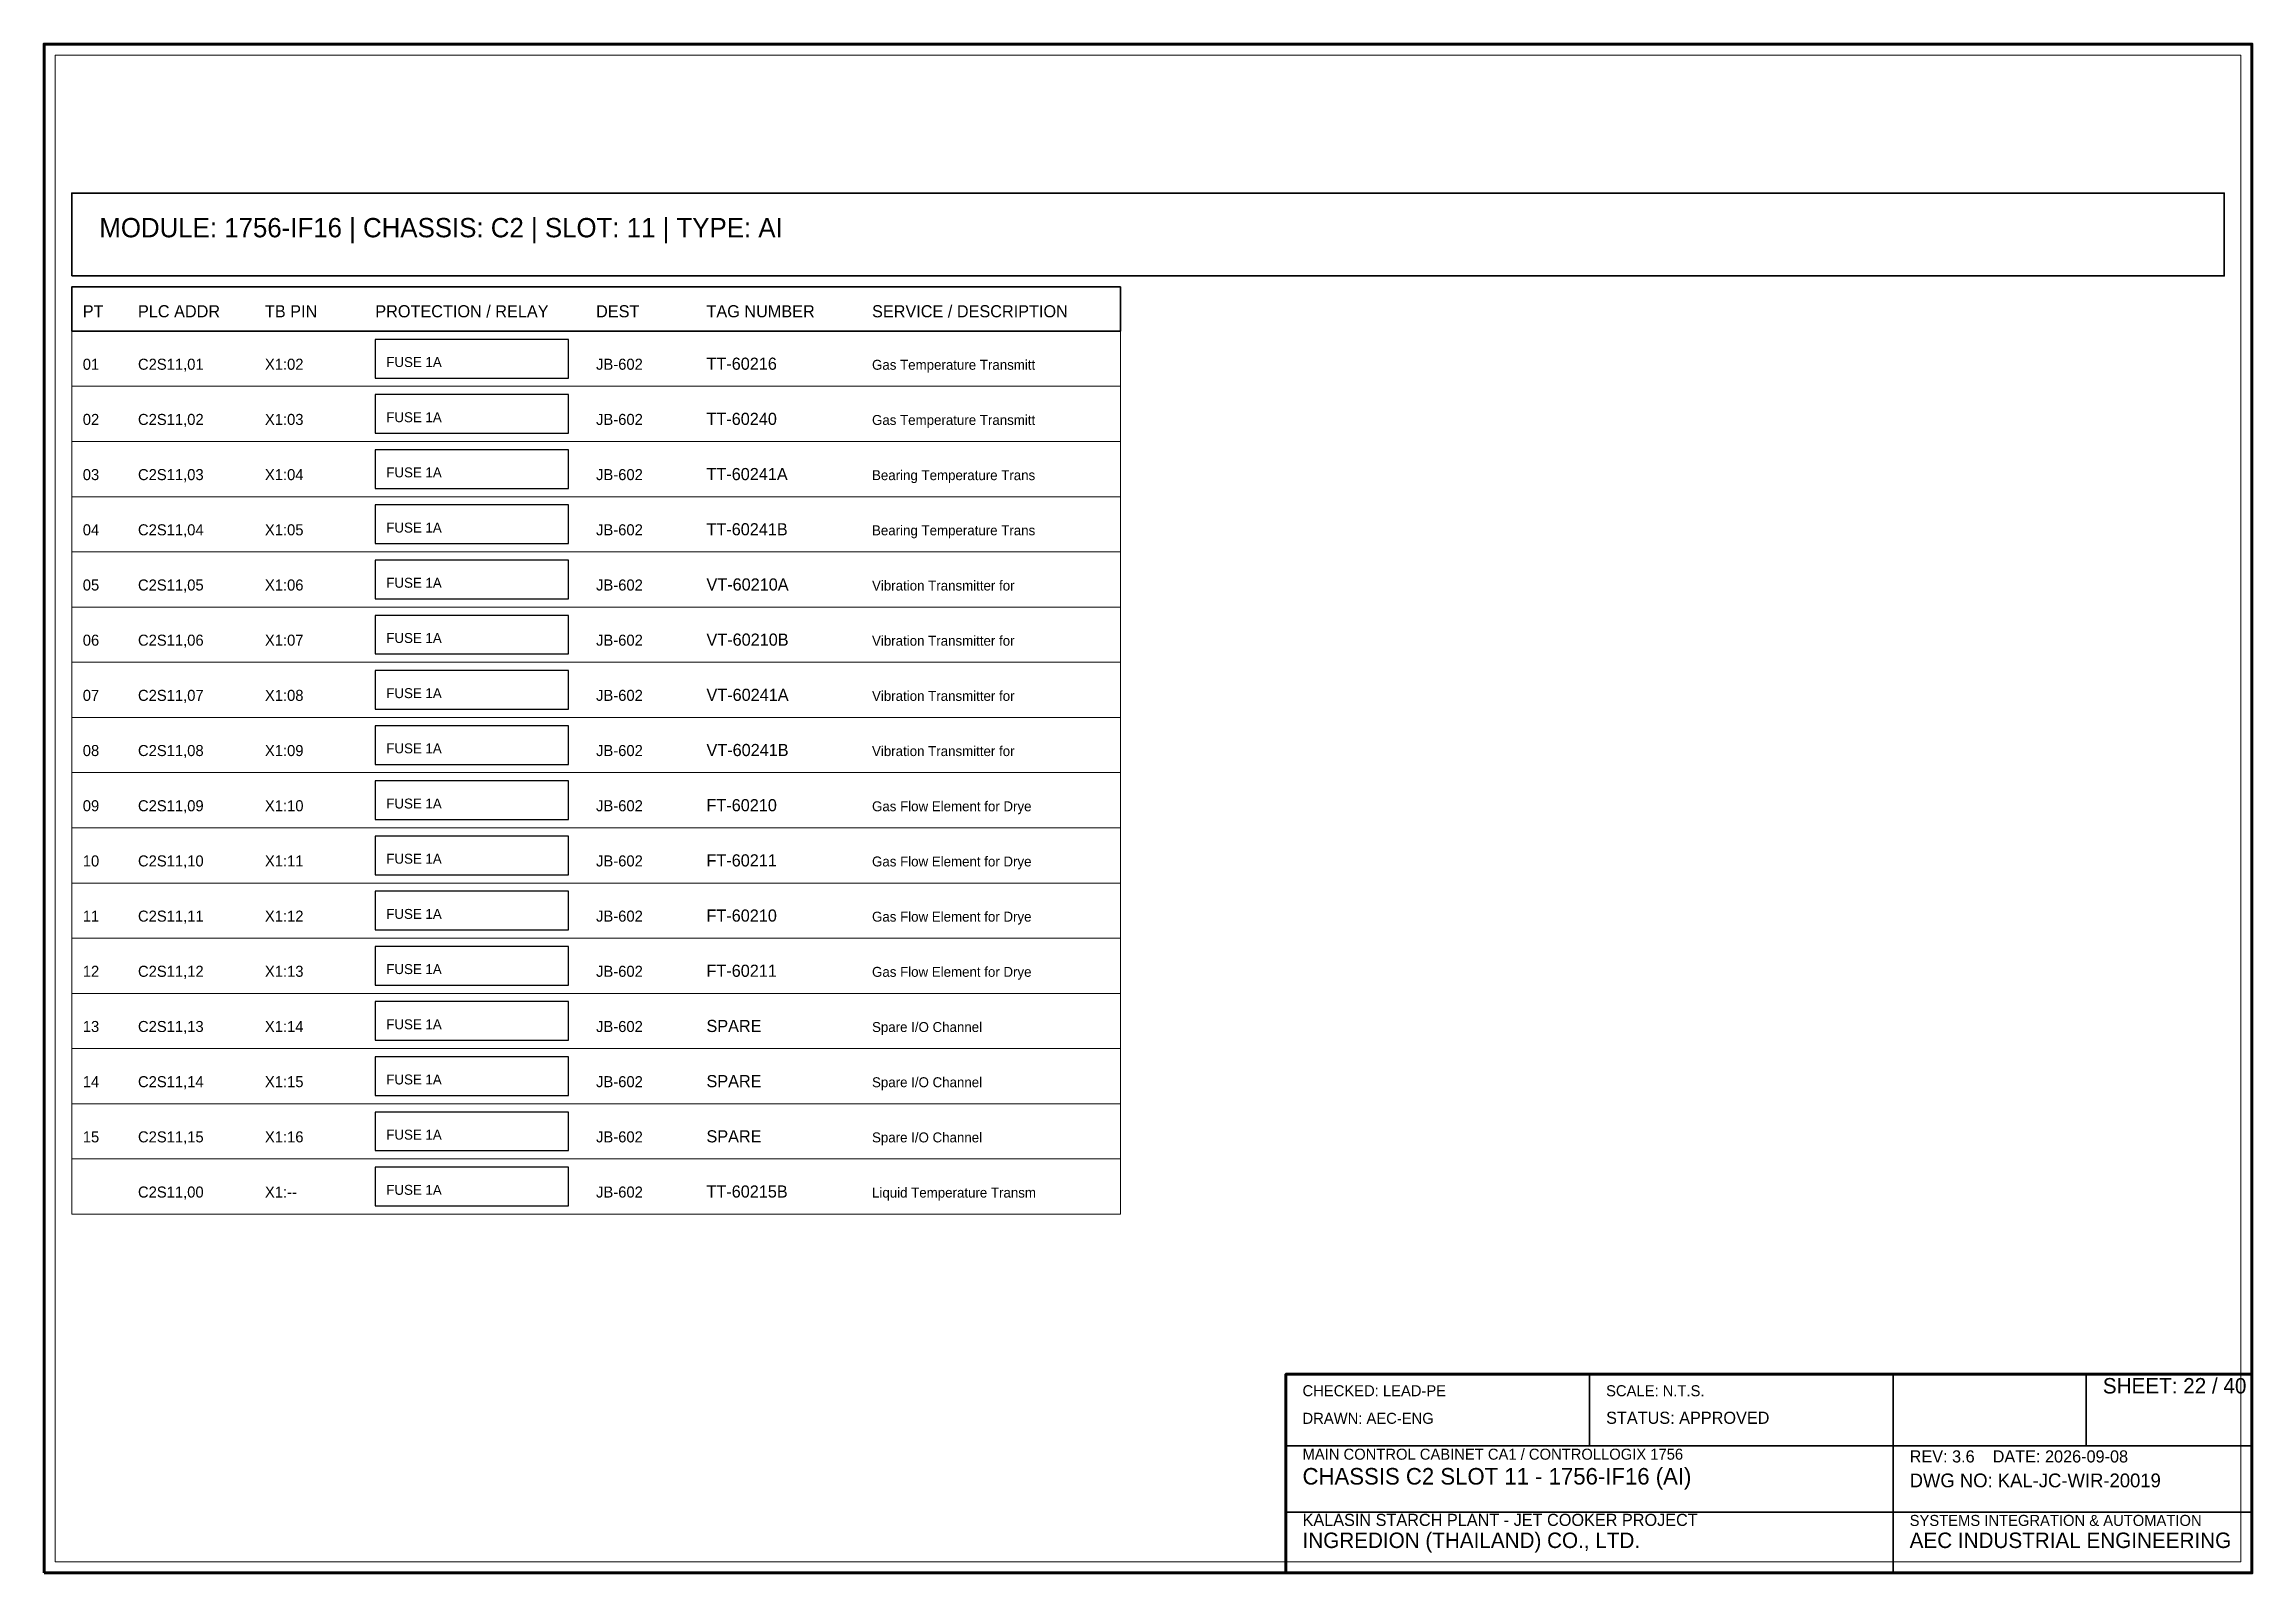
# Model space of a CAD drawing. Header units: millimetres. Extents: x 0 to 2200, y -2240 to 277.
# Drawn here: x 450 to 850, y -1280 to -1003 of the extents above; entities that cross this region are included whole.
import ezdxf

# ---------------------------------------------------------------- set-up
doc = ezdxf.new("R2010")
doc.units = ezdxf.units.MM
for name, color, linetype, lineweight in [('0_BORDER', 7, 'Continuous', 70), ('0_TITLE_BLOCK', 4, 'Continuous', 35), ('IE-CABLE', 6, 'Continuous', 25), ('IE-EQUIP', 2, 'Continuous', 35), ('IE-WIRE', 1, 'Continuous', 25), ('NOTATIONS', 8, 'Continuous', 18), ('TER', 3, 'Continuous', 35), ('TEXTS', 7, 'Continuous', 25)]:
    doc.layers.add(name, color=color, linetype=linetype, lineweight=lineweight)

msp = doc.modelspace()

# ---------------------------------------------------------------- texts
at = {"layer": '0_TITLE_BLOCK'}
for s, height, p in [('MODULE: 1756-IF16 | CHASSIS: C2 | SLOT: 11 | TYPE: AI', 3.5, (460, -1038)), ('PT', 2.2, (457, -1052.5)), ('PLC ADDR', 2.2, (467, -1052.5)), ('TB PIN', 2.2, (490, -1052.5)), ('PROTECTION / RELAY', 2.2, (510, -1052.5)), ('DEST', 2.2, (550, -1052.5)), ('TAG NUMBER', 2.2, (570, -1052.5)), ('SERVICE / DESCRIPTION', 2.2, (600, -1052.5)), ('SHEET: 22 / 40', 2.8, (823, -1247.5)), ('STATUS: APPROVED', 2.2, (733, -1253)), ('CHASSIS C2 SLOT 11 - 1756-IF16 (AI)', 3, (678, -1264)), ('INGREDION (THAILAND) CO., LTD.', 2.8, (678, -1275.5)), ('AEC INDUSTRIAL ENGINEERING', 2.8, (788, -1275.5))]:
    msp.add_text(s, height=height, dxfattribs=at).set_placement(p)
at = {"layer": 'IE-CABLE'}
for p in [(550, -1062), (550, -1072), (550, -1082), (550, -1092), (550, -1102), (550, -1112), (550, -1122), (550, -1132), (550, -1142), (550, -1152), (550, -1162), (550, -1172), (550, -1182), (550, -1192), (550, -1202), (550, -1212)]:
    msp.add_text('JB-602', height=2, dxfattribs=at).set_placement(p)
at = {"layer": 'IE-WIRE'}
for p in [(512, -1061.5), (512, -1071.5), (512, -1081.5), (512, -1091.5), (512, -1101.5), (512, -1111.5), (512, -1121.5), (512, -1131.5), (512, -1141.5), (512, -1151.5), (512, -1161.5), (512, -1171.5), (512, -1181.5), (512, -1191.5), (512, -1201.5), (512, -1211.5)]:
    msp.add_text('FUSE 1A', height=1.8, dxfattribs=at).set_placement(p)
at = {"layer": 'TER'}
for s, p in [('X1:02', (490, -1062)), ('X1:03', (490, -1072)), ('X1:04', (490, -1082)), ('X1:05', (490, -1092)), ('X1:06', (490, -1102)), ('X1:07', (490, -1112)), ('X1:08', (490, -1122)), ('X1:09', (490, -1132)), ('X1:10', (490, -1142)), ('X1:11', (490, -1152)), ('X1:12', (490, -1162)), ('X1:13', (490, -1172)), ('X1:14', (490, -1182)), ('X1:15', (490, -1192)), ('X1:16', (490, -1202)), ('X1:--', (490, -1212))]:
    msp.add_text(s, height=2, dxfattribs=at).set_placement(p)
at = {"layer": 'TEXTS'}
for s, height, p in [('01', 2, (457, -1062)), ('C2S11,01', 2, (467, -1062)), ('TT-60216', 2.2, (570, -1062)), ('Gas Temperature Transmitt', 1.8, (600, -1062)), ('02', 2, (457, -1072)), ('C2S11,02', 2, (467, -1072)), ('TT-60240', 2.2, (570, -1072)), ('Gas Temperature Transmitt', 1.8, (600, -1072)), ('03', 2, (457, -1082)), ('C2S11,03', 2, (467, -1082)), ('TT-60241A', 2.2, (570, -1082)), ('Bearing Temperature Trans', 1.8, (600, -1082)), ('04', 2, (457, -1092)), ('C2S11,04', 2, (467, -1092)), ('TT-60241B', 2.2, (570, -1092)), ('Bearing Temperature Trans', 1.8, (600, -1092)), ('05', 2, (457, -1102)), ('C2S11,05', 2, (467, -1102)), ('VT-60210A', 2.2, (570, -1102)), ('Vibration Transmitter for', 1.8, (600, -1102)), ('06', 2, (457, -1112)), ('C2S11,06', 2, (467, -1112)), ('VT-60210B', 2.2, (570, -1112)), ('Vibration Transmitter for', 1.8, (600, -1112)), ('07', 2, (457, -1122)), ('C2S11,07', 2, (467, -1122)), ('VT-60241A', 2.2, (570, -1122)), ('Vibration Transmitter for', 1.8, (600, -1122)), ('08', 2, (457, -1132)), ('C2S11,08', 2, (467, -1132)), ('VT-60241B', 2.2, (570, -1132)), ('Vibration Transmitter for', 1.8, (600, -1132)), ('09', 2, (457, -1142)), ('C2S11,09', 2, (467, -1142)), ('FT-60210', 2.2, (570, -1142)), ('Gas Flow Element for Drye', 1.8, (600, -1142)), ('10', 2, (457, -1152)), ('C2S11,10', 2, (467, -1152)), ('FT-60211', 2.2, (570, -1152)), ('Gas Flow Element for Drye', 1.8, (600, -1152)), ('11', 2, (457, -1162)), ('C2S11,11', 2, (467, -1162)), ('FT-60210', 2.2, (570, -1162)), ('Gas Flow Element for Drye', 1.8, (600, -1162)), ('12', 2, (457, -1172)), ('C2S11,12', 2, (467, -1172)), ('FT-60211', 2.2, (570, -1172)), ('Gas Flow Element for Drye', 1.8, (600, -1172)), ('13', 2, (457, -1182)), ('C2S11,13', 2, (467, -1182)), ('SPARE', 2.2, (570, -1182)), ('Spare I/O Channel', 1.8, (600, -1182)), ('14', 2, (457, -1192)), ('C2S11,14', 2, (467, -1192)), ('SPARE', 2.2, (570, -1192)), ('Spare I/O Channel', 1.8, (600, -1192)), ('15', 2, (457, -1202)), ('C2S11,15', 2, (467, -1202)), ('SPARE', 2.2, (570, -1202)), ('Spare I/O Channel', 1.8, (600, -1202)), ('C2S11,00', 2, (467, -1212)), ('TT-60215B', 2.2, (570, -1212)), ('Liquid Temperature Transm', 1.8, (600, -1212)), ('CHECKED: LEAD-PE', 2, (678, -1248)), ('SCALE: N.T.S.', 2, (733, -1248)), ('DRAWN: AEC-ENG', 2, (678, -1253)), ('MAIN CONTROL CABINET CA1 / CONTROLLOGIX 1756', 2, (678, -1259.5)), ('REV: 3.6    DATE: 2026-09-08', 2.2, (788, -1260)), ('DWG NO: KAL-JC-WIR-20019', 2.5, (788, -1264.5)), ('KALASIN STARCH PLANT - JET COOKER PROJECT', 2.2, (678, -1271.5)), ('SYSTEMS INTEGRATION & AUTOMATION', 2, (788, -1271.5))]:
    msp.add_text(s, height=height, dxfattribs=at).set_placement(p)

# ---------------------------------------------------------------- linework, layer by layer
at = {"layer": '0_BORDER'}
for points in [[(450, -1280), (850, -1280), (850, -1003), (450, -1003)], [(675, -1280), (850, -1280), (850, -1244), (675, -1244)]]:
    msp.add_lwpolyline(points, close=True, dxfattribs=at)
at = {"layer": '0_TITLE_BLOCK'}
for p, q in [((730, -1257), (730, -1244)), ((785, -1257), (785, -1244)), ((820, -1257), (820, -1244)), ((675, -1257), (850, -1257)), ((785, -1280), (785, -1257)), ((675, -1269), (850, -1269))]:
    msp.add_line(p, q, dxfattribs=at)
msp.add_lwpolyline([(455, -1055), (645, -1055), (645, -1047), (455, -1047)], close=True, dxfattribs=at)
at = {"layer": 'IE-EQUIP'}
msp.add_lwpolyline([(455, -1045), (845, -1045), (845, -1030), (455, -1030)], close=True, dxfattribs=at)
at = {"layer": 'IE-WIRE'}
for points in [[(510, -1063.5), (545, -1063.5), (545, -1056.5), (510, -1056.5)], [(510, -1073.5), (545, -1073.5), (545, -1066.5), (510, -1066.5)], [(510, -1083.5), (545, -1083.5), (545, -1076.5), (510, -1076.5)], [(510, -1093.5), (545, -1093.5), (545, -1086.5), (510, -1086.5)], [(510, -1103.5), (545, -1103.5), (545, -1096.5), (510, -1096.5)], [(510, -1113.5), (545, -1113.5), (545, -1106.5), (510, -1106.5)], [(510, -1123.5), (545, -1123.5), (545, -1116.5), (510, -1116.5)], [(510, -1133.5), (545, -1133.5), (545, -1126.5), (510, -1126.5)], [(510, -1143.5), (545, -1143.5), (545, -1136.5), (510, -1136.5)], [(510, -1153.5), (545, -1153.5), (545, -1146.5), (510, -1146.5)], [(510, -1163.5), (545, -1163.5), (545, -1156.5), (510, -1156.5)], [(510, -1173.5), (545, -1173.5), (545, -1166.5), (510, -1166.5)], [(510, -1183.5), (545, -1183.5), (545, -1176.5), (510, -1176.5)], [(510, -1193.5), (545, -1193.5), (545, -1186.5), (510, -1186.5)], [(510, -1203.5), (545, -1203.5), (545, -1196.5), (510, -1196.5)], [(510, -1213.5), (545, -1213.5), (545, -1206.5), (510, -1206.5)]]:
    msp.add_lwpolyline(points, close=True, dxfattribs=at)
at = {"layer": 'NOTATIONS'}
for points in [[(452, -1278), (848, -1278), (848, -1005), (452, -1005)], [(455, -1065), (645, -1065), (645, -1055), (455, -1055)], [(455, -1075), (645, -1075), (645, -1065), (455, -1065)], [(455, -1085), (645, -1085), (645, -1075), (455, -1075)], [(455, -1095), (645, -1095), (645, -1085), (455, -1085)], [(455, -1105), (645, -1105), (645, -1095), (455, -1095)], [(455, -1115), (645, -1115), (645, -1105), (455, -1105)], [(455, -1125), (645, -1125), (645, -1115), (455, -1115)], [(455, -1135), (645, -1135), (645, -1125), (455, -1125)], [(455, -1145), (645, -1145), (645, -1135), (455, -1135)], [(455, -1155), (645, -1155), (645, -1145), (455, -1145)], [(455, -1165), (645, -1165), (645, -1155), (455, -1155)], [(455, -1175), (645, -1175), (645, -1165), (455, -1165)], [(455, -1185), (645, -1185), (645, -1175), (455, -1175)], [(455, -1195), (645, -1195), (645, -1185), (455, -1185)], [(455, -1205), (645, -1205), (645, -1195), (455, -1195)], [(455, -1215), (645, -1215), (645, -1205), (455, -1205)]]:
    msp.add_lwpolyline(points, close=True, dxfattribs=at)

msp.set_redraw_order([(e.dxf.handle, doc.entitydb.next_handle()) for e in msp.query("TEXT MTEXT ATTDEF DIMENSION ARC_DIMENSION")])  # texts and dimensions are drawn at this point

doc.saveas('drawing.dxf')
